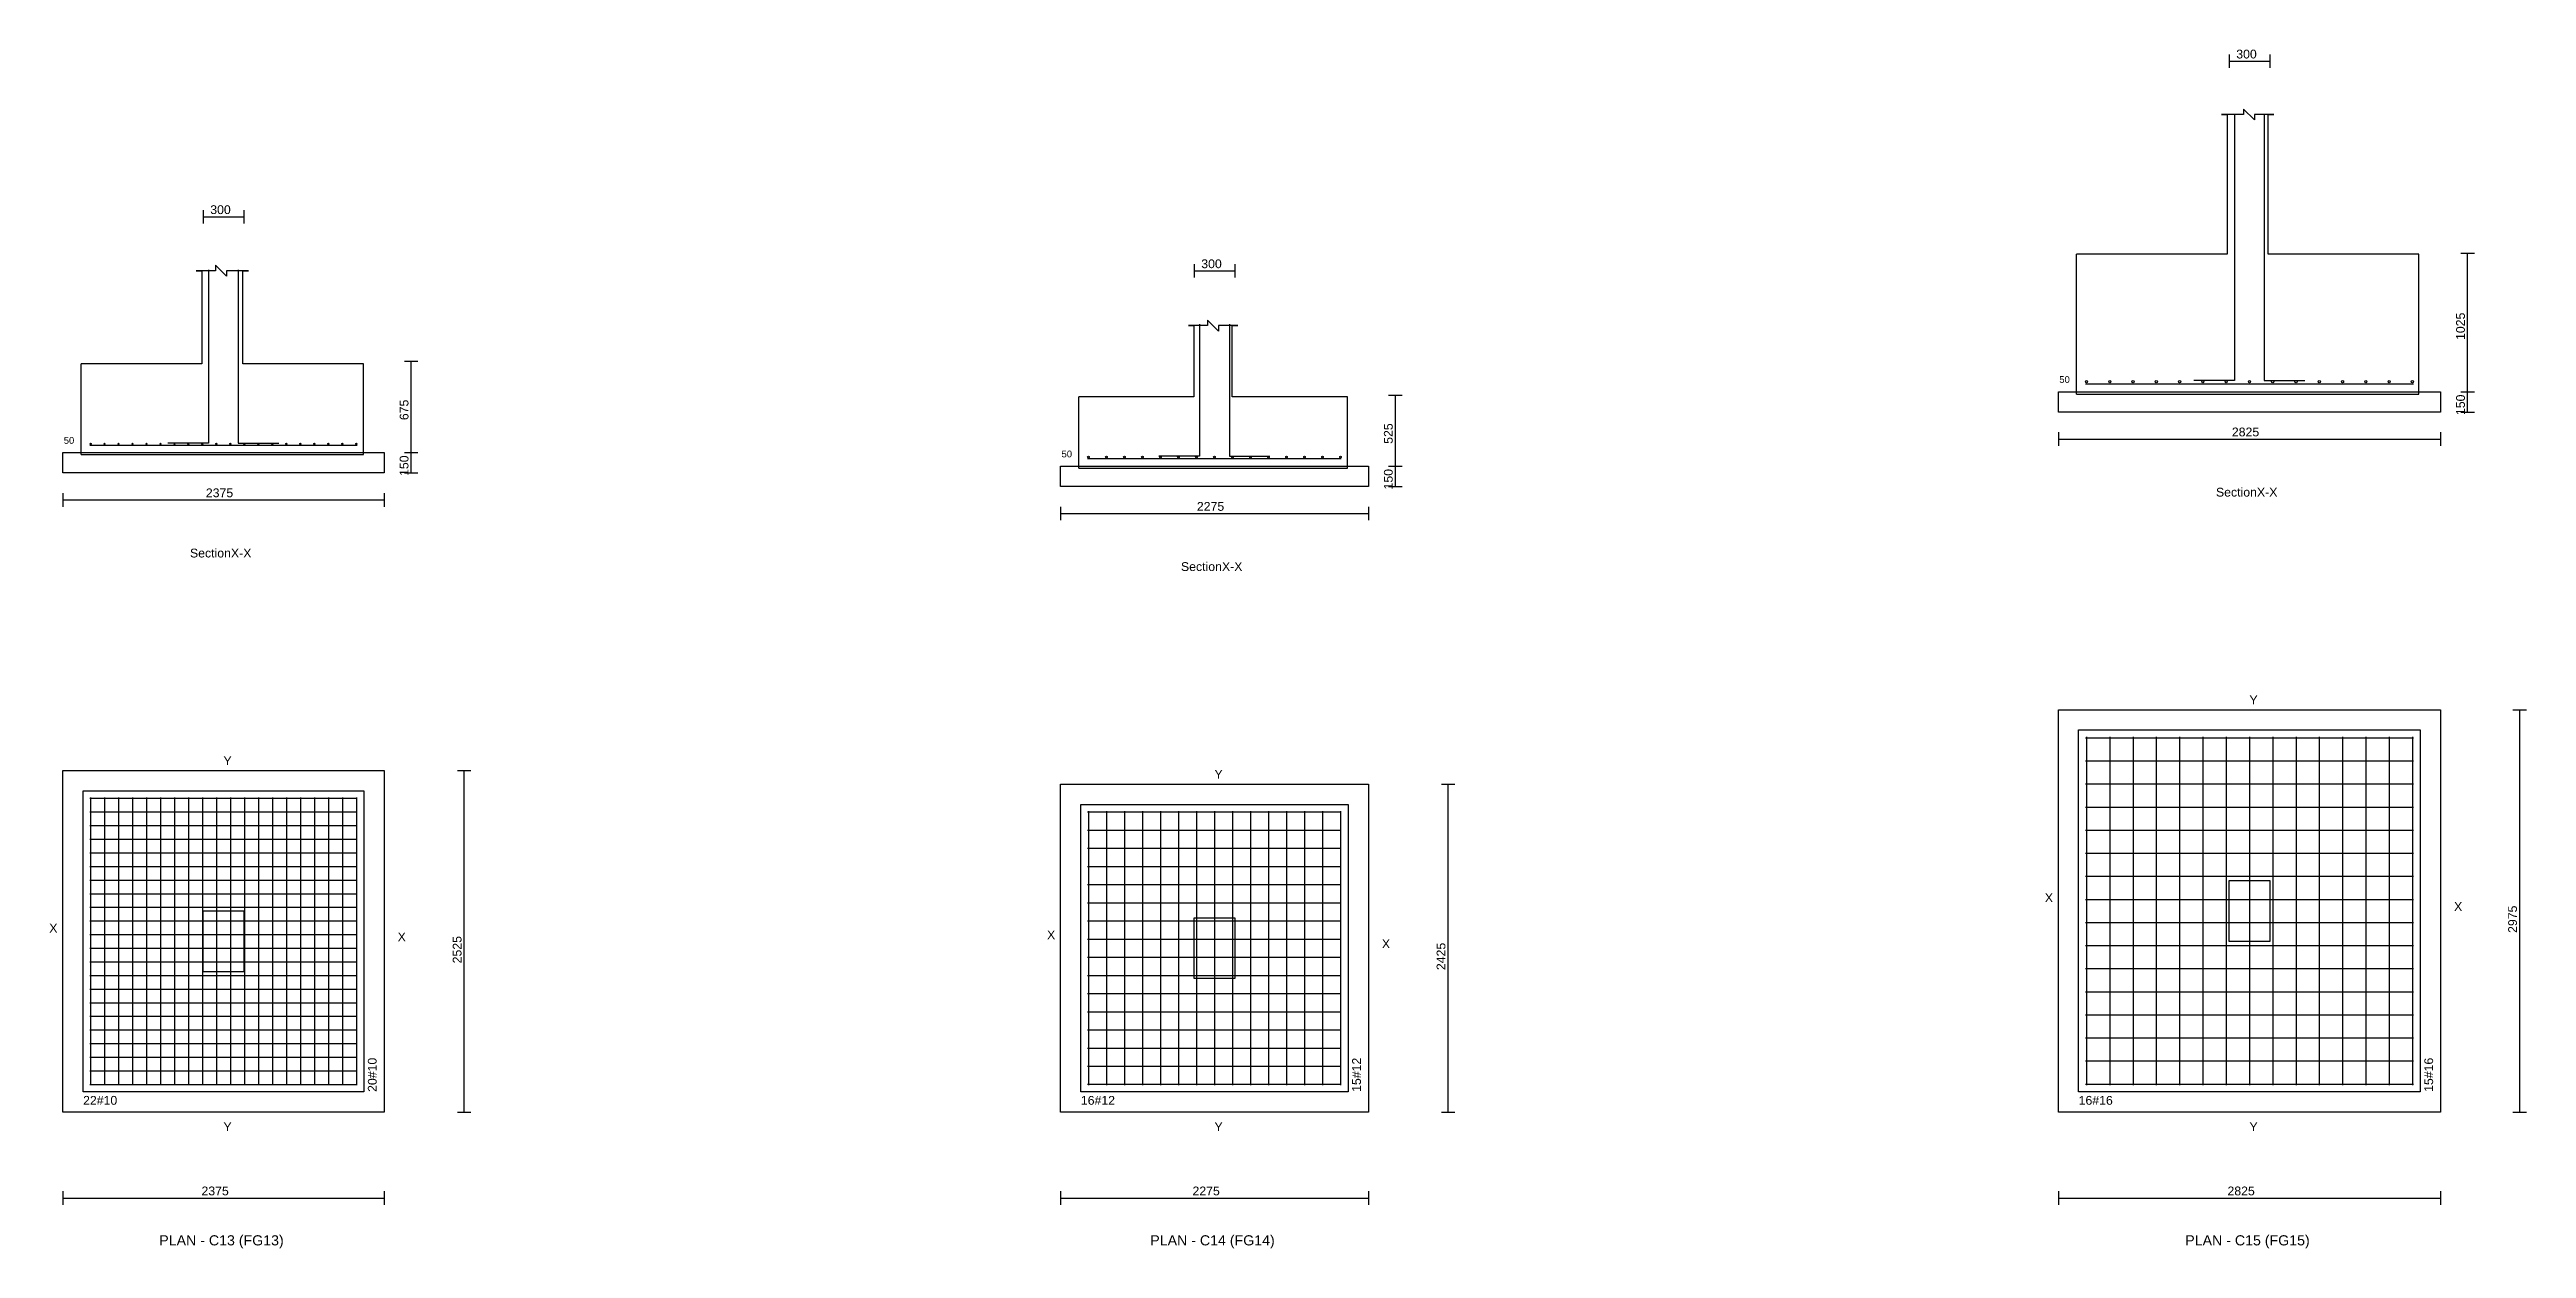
# Model space of a CAD drawing. Extents: x 0 to 27, y -1 to 285.
# Drawn here: x 0.25 to 18.56, y 45.28 to 54.14 of the extents above; entities that cross this region are included whole.
import ezdxf
from ezdxf.enums import TextEntityAlignment as Align

# ---------------------------------------------------------------- set-up
doc = ezdxf.new("R2010")
doc.units = 0
for name, color, linetype in [('Bottom_Cover', 7, 'CONTINUOUS'), ('Column_Bars', 4, 'CONTINUOUS'), ('Column_Dimension', 7, 'CONTINUOUS'), ('Columns', 4, 'CONTINUOUS'), ('dim_all', 7, 'CONTINUOUS'), ('Footing_Plan', 7, 'CONTINUOUS'), ('PCC', 2, 'CONTINUOUS'), ('PCC_Depth', 7, 'CONTINUOUS'), ('Pcc_Plan', 2, 'CONTINUOUS'), ('Plan', 7, 'CONTINUOUS'), ('Plan_Rf_Xdir', 1, 'CONTINUOUS'), ('Plan_Rf_Ydir', 3, 'CONTINUOUS'), ('Section', 2, 'CONTINUOUS'), ('SectionName', 3, 'CONTINUOUS'), ('Sectn_Rf_Xdir', 1, 'CONTINUOUS'), ('Sectn_Rf_Ydir', 3, 'CONTINUOUS'), ('Total_Depth', 7, 'CONTINUOUS'), ('X_Dimension', 7, 'CONTINUOUS')]:
    doc.layers.add(name, color=color, linetype=linetype)
doc.styles.add('STRUDS_Arial', font='ARIAL.TTF', dxfattribs={"height": 0.04})

msp = doc.modelspace()

# ---------------------------------------------------------------- texts
at = {"layer": 'Bottom_Cover', "style": 'STRUDS_Arial'}
for p in [(15.1071, 51.6775), (0.3571, 51.2275), (7.7321, 51.1275)]:
    msp.add_text('50', height=0.05, dxfattribs=at).set_placement(p)
at = {"layer": 'Column_Dimension', "style": 'STRUDS_Arial'}
for p in [(16.415, 54.0756), (1.44, 52.9256), (8.765, 52.5256)]:
    msp.add_text('300', height=0.065, dxfattribs=at).set_placement(p)
at = {"layer": 'dim_all', "style": 'STRUDS_Arial'}
for s, p in [('2975 ', (18.49, 47.6125)), ('2525 ', (3.29704, 47.3875)), ('2425 ', (10.5694, 47.3375))]:
    msp.add_text(s, height=0.065, rotation=90, dxfattribs=at).set_placement(p)
for s, p in [('2375 ', (1.375, 45.6729)), ('2275 ', (8.7, 45.6729)), ('2825 ', (16.35, 45.6729))]:
    msp.add_text(s, height=0.065, dxfattribs=at).set_placement(p)
at = {"layer": 'PCC_Depth', "style": 'STRUDS_Arial'}
for p in [(18.105, 51.44), (2.905, 50.99), (10.18, 50.89)]:
    msp.add_text('150', height=0.065, rotation=90, dxfattribs=at).set_placement(p)
at = {"layer": 'Plan', "style": 'STRUDS_Arial'}
for s, p in [('PLAN - C13 (FG13) ', (1.5375, 45.3029)), ('PLAN - C14 (FG14) ', (8.8625, 45.3029)), ('PLAN - C15 (FG15) ', (16.5125, 45.3029))]:
    msp.add_text(s, height=0.075, dxfattribs=at).set_placement(p, align=Align.CENTER)
at = {"layer": 'Plan_Rf_Xdir', "style": 'STRUDS_Arial'}
for s, p in [('22#10', (0.5, 46.3425)), ('16#12', (7.875, 46.3425)), ('16#16', (15.25, 46.3425))]:
    msp.add_text(s, height=0.065, dxfattribs=at).set_placement(p)
at = {"layer": 'Plan_Rf_Ydir', "style": 'STRUDS_Arial'}
for s, p in [('20#10', (2.67, 46.4375)), ('15#12', (9.945, 46.4375)), ('15#16', (17.87, 46.4375))]:
    msp.add_text(s, height=0.065, rotation=90, dxfattribs=at).set_placement(p)
at = {"layer": 'Section', "style": 'STRUDS_Arial'}
for p in [(16.265, 50.8375), (1.29, 50.3875), (8.615, 50.2875)]:
    msp.add_text('SectionX-X', height=0.065, dxfattribs=at).set_placement(p)
at = {"layer": 'SectionName', "style": 'STRUDS_Arial'}
for s, p in [('Y', (16.5125, 49.3025)), ('Y', (1.5375, 48.8525)), ('Y', (8.8625, 48.7525)), ('X', (15, 47.84)), ('X', (18.025, 47.775)), ('X', (0.25, 47.615)), ('X', (2.825, 47.55)), ('X', (7.625, 47.565)), ('X', (10.1, 47.5)), ('Y', (1.5375, 46.1475)), ('Y', (8.8625, 46.1475)), ('Y', (16.5125, 46.1475))]:
    msp.add_text(s, height=0.065, dxfattribs=at).set_placement(p)
at = {"layer": 'Total_Depth', "style": 'STRUDS_Arial'}
for s, p in [('1025', (18.105, 51.995)), ('675', (2.905, 51.4025)), ('525', (10.18, 51.2275))]:
    msp.add_text(s, height=0.065, rotation=90, dxfattribs=at).set_placement(p)
at = {"layer": 'X_Dimension', "style": 'STRUDS_Arial'}
for s, p in [('2825', (16.3825, 51.2825)), ('2375', (1.4075, 50.8325)), ('2275', (8.7325, 50.7325))]:
    msp.add_text(s, height=0.065, dxfattribs=at).set_placement(p)

# ---------------------------------------------------------------- linework, layer by layer
at = {"layer": 'Column_Bars'}
for p, q in [((16.4025, 53.6625), (16.4025, 51.6945)), ((16.6225, 53.6625), (16.6225, 51.6945)), ((1.4275, 52.5125), (1.4275, 51.2325)), ((1.6475, 52.5125), (1.6475, 51.2325)), ((8.7525, 52.1125), (8.7525, 51.1365)), ((8.9725, 52.1125), (8.9725, 51.1365)), ((16.4025, 51.6945), (16.1025, 51.6945)), ((16.6225, 51.6945), (16.9225, 51.6945)), ((1.4275, 51.2325), (1.1275, 51.2325)), ((1.6475, 51.2325), (1.9475, 51.2325)), ((8.7525, 51.1365), (8.4525, 51.1365)), ((8.9725, 51.1365), (9.2725, 51.1365))]:
    msp.add_line(p, q, dxfattribs=at)
at = {"layer": 'Columns'}
for p, q in [((16.3625, 47.55), (16.3625, 48)), ((16.3625, 48), (16.6625, 48)), ((16.6625, 48), (16.6625, 47.55)), ((1.3875, 47.325), (1.3875, 47.775)), ((1.3875, 47.775), (1.6875, 47.775)), ((1.6875, 47.775), (1.6875, 47.325)), ((8.7125, 47.275), (8.7125, 47.725)), ((8.7125, 47.725), (9.0125, 47.725)), ((9.0125, 47.725), (9.0125, 47.275)), ((16.6625, 47.55), (16.3625, 47.55)), ((1.6875, 47.325), (1.3875, 47.325)), ((9.0125, 47.275), (8.7125, 47.275))]:
    msp.add_line(p, q, dxfattribs=at)
at = {"layer": 'dim_all'}
for p, q in [((16.3625, 54.1056), (16.3625, 54.0056)), ((16.3625, 54.0556), (16.6625, 54.0556)), ((16.6625, 54.1056), (16.6625, 54.0056)), ((1.3875, 52.9556), (1.3875, 52.8556)), ((1.6875, 52.9556), (1.6875, 52.8556)), ((1.3875, 52.9056), (1.6875, 52.9056)), ((8.7125, 52.5556), (8.7125, 52.4556)), ((9.0125, 52.5556), (9.0125, 52.4556)), ((18.075, 52.6375), (18.175, 52.6375)), ((18.125, 51.6125), (18.125, 52.6375)), ((8.7125, 52.5056), (9.0125, 52.5056)), ((2.875, 51.8375), (2.975, 51.8375)), ((2.925, 51.1625), (2.925, 51.8375)), ((10.15, 51.5875), (10.25, 51.5875)), ((10.2, 51.0625), (10.2, 51.5875)), ((18.075, 51.6125), (18.175, 51.6125)), ((18.075, 51.6125), (18.175, 51.6125)), ((18.075, 51.4625), (18.175, 51.4625)), ((18.125, 51.4625), (18.125, 51.6125)), ((15.1, 51.3125), (15.1, 51.2125)), ((15.1, 51.2625), (17.925, 51.2625)), ((17.925, 51.3125), (17.925, 51.2125)), ((2.875, 51.1625), (2.975, 51.1625)), ((2.875, 51.1625), (2.975, 51.1625)), ((2.925, 51.0125), (2.925, 51.1625)), ((2.875, 51.0125), (2.975, 51.0125)), ((10.15, 51.0625), (10.25, 51.0625)), ((10.15, 51.0625), (10.25, 51.0625)), ((10.15, 50.9125), (10.25, 50.9125)), ((10.2, 50.9125), (10.2, 51.0625)), ((0.35, 50.8625), (0.35, 50.7625)), ((0.35, 50.8125), (2.725, 50.8125)), ((2.725, 50.8625), (2.725, 50.7625)), ((7.725, 50.7625), (7.725, 50.6625)), ((10, 50.7625), (10, 50.6625)), ((7.725, 50.7125), (10, 50.7125)), ((18.46, 49.2625), (18.56, 49.2625)), ((18.51, 46.2875), (18.51, 49.2625)), ((3.26704, 48.8125), (3.36704, 48.8125)), ((3.31704, 46.2875), (3.31704, 48.8125)), ((10.5394, 48.7125), (10.6394, 48.7125)), ((10.5894, 46.2875), (10.5894, 48.7125)), ((3.26704, 46.2875), (3.36704, 46.2875)), ((10.5394, 46.2875), (10.6394, 46.2875)), ((18.46, 46.2875), (18.56, 46.2875)), ((0.35, 45.7029), (0.35, 45.6029)), ((0.35, 45.6529), (2.725, 45.6529)), ((2.725, 45.7029), (2.725, 45.6029)), ((7.725, 45.7029), (7.725, 45.6029)), ((7.725, 45.6529), (10, 45.6529)), ((10, 45.7029), (10, 45.6029)), ((15.1, 45.7029), (15.1, 45.6029)), ((15.1, 45.6529), (17.925, 45.6529)), ((17.925, 45.7029), (17.925, 45.6029))]:
    msp.add_line(p, q, dxfattribs=at)
at = {"layer": 'Footing_Plan'}
for p, q in [((15.25, 46.4375), (15.25, 49.1125)), ((15.25, 49.1125), (17.775, 49.1125)), ((17.775, 49.1125), (17.775, 46.4375)), ((0.5, 46.4375), (0.5, 48.6625)), ((0.5, 48.6625), (2.575, 48.6625)), ((2.575, 48.6625), (2.575, 46.4375)), ((7.875, 46.4375), (7.875, 48.5625)), ((7.875, 48.5625), (9.85, 48.5625)), ((9.85, 48.5625), (9.85, 46.4375)), ((2.575, 46.4375), (0.5, 46.4375)), ((9.85, 46.4375), (7.875, 46.4375)), ((17.775, 46.4375), (15.25, 46.4375))]:
    msp.add_line(p, q, dxfattribs=at)
at = {"layer": 'PCC'}
for p, q in [((15.1, 51.4625), (15.1, 51.6125)), ((15.1, 51.6125), (17.925, 51.6125)), ((15.1, 51.4625), (15.1, 51.6125)), ((15.1, 51.6125), (17.925, 51.6125)), ((17.925, 51.4625), (15.1, 51.4625)), ((17.925, 51.4625), (15.1, 51.4625)), ((17.925, 51.6125), (17.925, 51.4625)), ((17.925, 51.6125), (17.925, 51.4625)), ((0.35, 51.0125), (0.35, 51.1625)), ((0.35, 51.1625), (2.725, 51.1625)), ((0.35, 51.0125), (0.35, 51.1625)), ((0.35, 51.1625), (2.725, 51.1625)), ((2.725, 51.1625), (2.725, 51.0125)), ((2.725, 51.1625), (2.725, 51.0125)), ((2.725, 51.0125), (0.35, 51.0125)), ((2.725, 51.0125), (0.35, 51.0125)), ((7.725, 50.9125), (7.725, 51.0625)), ((7.725, 51.0625), (10, 51.0625)), ((7.725, 50.9125), (7.725, 51.0625)), ((7.725, 51.0625), (10, 51.0625)), ((10, 50.9125), (7.725, 50.9125)), ((10, 50.9125), (7.725, 50.9125)), ((10, 51.0625), (10, 50.9125)), ((10, 51.0625), (10, 50.9125))]:
    msp.add_line(p, q, dxfattribs=at)
at = {"layer": 'Pcc_Plan'}
for p, q in [((15.1, 46.2875), (15.1, 49.2625)), ((15.1, 49.2625), (17.925, 49.2625)), ((17.925, 49.2625), (17.925, 46.2875)), ((0.35, 46.2875), (0.35, 48.8125)), ((0.35, 48.8125), (2.725, 48.8125)), ((2.725, 48.8125), (2.725, 46.2875)), ((7.725, 46.2875), (7.725, 48.7125)), ((7.725, 48.7125), (10, 48.7125)), ((10, 48.7125), (10, 46.2875)), ((2.725, 46.2875), (0.35, 46.2875)), ((10, 46.2875), (7.725, 46.2875)), ((17.925, 46.2875), (15.1, 46.2875))]:
    msp.add_line(p, q, dxfattribs=at)
at = {"layer": 'Plan_Rf_Xdir'}
for p, q in [((15.3, 49.0545), (17.725, 49.0545)), ((15.3, 48.8839), (17.725, 48.8839)), ((15.3, 48.7133), (17.725, 48.7133)), ((0.55, 48.6075), (2.525, 48.6075)), ((15.3, 48.5427), (17.725, 48.5427)), ((0.55, 48.5068), (2.525, 48.5068)), ((0.55, 48.4061), (2.525, 48.4061)), ((7.925, 48.5065), (9.8, 48.5065)), ((7.925, 48.3723), (9.8, 48.3723)), ((15.3, 48.3721), (17.725, 48.3721)), ((0.55, 48.3054), (2.525, 48.3054)), ((0.55, 48.2047), (2.525, 48.2047)), ((7.925, 48.2381), (9.8, 48.2381)), ((15.3, 48.2015), (17.725, 48.2015)), ((0.55, 48.104), (2.525, 48.104)), ((0.55, 48.0032), (2.525, 48.0032)), ((7.925, 48.1039), (9.8, 48.1039)), ((7.925, 47.9697), (9.8, 47.9697)), ((15.3, 48.0309), (17.725, 48.0309)), ((0.55, 47.9025), (2.525, 47.9025)), ((0.55, 47.8018), (2.525, 47.8018)), ((7.925, 47.8355), (9.8, 47.8355)), ((15.3, 47.8603), (17.725, 47.8603)), ((0.55, 47.7011), (2.525, 47.7011)), ((7.925, 47.7013), (9.8, 47.7013)), ((15.3, 47.6897), (17.725, 47.6897)), ((0.55, 47.6004), (2.525, 47.6004)), ((0.55, 47.4997), (2.525, 47.4997)), ((7.925, 47.5671), (9.8, 47.5671)), ((7.925, 47.4329), (9.8, 47.4329)), ((15.3, 47.5191), (17.725, 47.5191)), ((0.55, 47.3989), (2.525, 47.3989)), ((0.55, 47.2982), (2.525, 47.2982)), ((7.925, 47.2987), (9.8, 47.2987)), ((15.3, 47.3485), (17.725, 47.3485)), ((0.55, 47.1975), (2.525, 47.1975)), ((0.55, 47.0968), (2.525, 47.0968)), ((7.925, 47.1645), (9.8, 47.1645)), ((15.3, 47.1779), (17.725, 47.1779)), ((0.55, 46.9961), (2.525, 46.9961)), ((0.55, 46.8954), (2.525, 46.8954)), ((7.925, 47.0303), (9.8, 47.0303)), ((7.925, 46.8961), (9.8, 46.8961)), ((15.3, 47.0073), (17.725, 47.0073)), ((0.55, 46.7946), (2.525, 46.7946)), ((0.55, 46.6939), (2.525, 46.6939)), ((7.925, 46.7619), (9.8, 46.7619)), ((15.3, 46.8367), (17.725, 46.8367)), ((0.55, 46.5932), (2.525, 46.5932)), ((7.925, 46.6277), (9.8, 46.6277)), ((15.3, 46.6661), (17.725, 46.6661)), ((0.55, 46.4925), (2.525, 46.4925)), ((7.925, 46.4935), (9.8, 46.4935)), ((15.3, 46.4955), (17.725, 46.4955))]:
    msp.add_line(p, q, dxfattribs=at)
at = {"layer": 'Plan_Rf_Ydir'}
for p, q in [((15.308, 49.0625), (15.308, 46.4875)), ((15.4801, 49.0625), (15.4801, 46.4875)), ((15.6521, 49.0625), (15.6521, 46.4875)), ((15.8242, 49.0625), (15.8242, 46.4875)), ((15.9963, 49.0625), (15.9963, 46.4875)), ((16.1684, 49.0625), (16.1684, 46.4875)), ((16.3404, 49.0625), (16.3404, 46.4875)), ((16.5125, 49.0625), (16.5125, 46.4875)), ((16.6846, 49.0625), (16.6846, 46.4875)), ((16.8566, 49.0625), (16.8566, 46.4875)), ((17.0287, 49.0625), (17.0287, 46.4875)), ((17.2008, 49.0625), (17.2008, 46.4875)), ((17.3729, 49.0625), (17.3729, 46.4875)), ((17.5449, 49.0625), (17.5449, 46.4875)), ((17.717, 49.0625), (17.717, 46.4875)), ((0.555, 48.6125), (0.555, 46.4875)), ((0.65842, 48.6125), (0.65842, 46.4875)), ((0.76184, 48.6125), (0.76184, 46.4875)), ((0.86526, 48.6125), (0.86526, 46.4875)), ((0.96868, 48.6125), (0.96868, 46.4875)), ((1.07211, 48.6125), (1.07211, 46.4875)), ((1.17553, 48.6125), (1.17553, 46.4875)), ((1.27895, 48.6125), (1.27895, 46.4875)), ((1.38237, 48.6125), (1.38237, 46.4875)), ((1.48579, 48.6125), (1.48579, 46.4875)), ((1.58921, 48.6125), (1.58921, 46.4875)), ((1.69263, 48.6125), (1.69263, 46.4875)), ((1.79605, 48.6125), (1.79605, 46.4875)), ((1.89947, 48.6125), (1.89947, 46.4875)), ((2.00289, 48.6125), (2.00289, 46.4875)), ((2.10632, 48.6125), (2.10632, 46.4875)), ((2.20974, 48.6125), (2.20974, 46.4875)), ((2.31316, 48.6125), (2.31316, 46.4875)), ((2.41658, 48.6125), (2.41658, 46.4875)), ((2.52, 48.6125), (2.52, 46.4875)), ((7.931, 48.5125), (7.931, 46.4875)), ((8.06407, 48.5125), (8.06407, 46.4875)), ((8.19714, 48.5125), (8.19714, 46.4875)), ((8.33022, 48.5125), (8.33022, 46.4875)), ((8.46329, 48.5125), (8.46329, 46.4875)), ((8.59636, 48.5125), (8.59636, 46.4875)), ((8.72943, 48.5125), (8.72943, 46.4875)), ((8.8625, 48.5125), (8.8625, 46.4875)), ((8.99557, 48.5125), (8.99557, 46.4875)), ((9.12865, 48.5125), (9.12865, 46.4875)), ((9.26172, 48.5125), (9.26172, 46.4875)), ((9.39479, 48.5125), (9.39479, 46.4875)), ((9.52786, 48.5125), (9.52786, 46.4875)), ((9.66093, 48.5125), (9.66093, 46.4875)), ((9.79401, 48.5125), (9.79401, 46.4875))]:
    msp.add_line(p, q, dxfattribs=at)
at = {"layer": 'Section'}
for p, q in [((16.3476, 53.6614), (16.3071, 53.6614)), ((16.3071, 53.6614), (16.3476, 53.6614)), ((16.4691, 53.6614), (16.3476, 53.6614)), ((16.3476, 53.6614), (16.3476, 52.6283)), ((16.5502, 53.6209), (16.4691, 53.7019)), ((16.4691, 53.7019), (16.4691, 53.6614)), ((16.6514, 53.6614), (16.5502, 53.6614)), ((16.5502, 53.6614), (16.5502, 53.6209)), ((16.6514, 52.6283), (16.6514, 53.6614)), ((16.6514, 53.6614), (16.692, 53.6614)), ((16.692, 53.6614), (16.6514, 53.6614)), ((1.55981, 52.4662), (1.47878, 52.5473)), ((1.47878, 52.5473), (1.47878, 52.5068)), ((16.3476, 52.6283), (15.2334, 52.6283)), ((15.2334, 51.5952), (15.2334, 52.6283)), ((16.3476, 52.6283), (16.3476, 52.6283)), ((16.3476, 52.6283), (16.3476, 52.6283)), ((16.3476, 52.6283), (16.3476, 52.6283)), ((17.7656, 52.6283), (16.6514, 52.6283)), ((16.6514, 52.6283), (16.6514, 52.6283)), ((16.6514, 52.6283), (16.6514, 52.6283)), ((16.6514, 52.6283), (16.6514, 52.6283)), ((17.7656, 51.5952), (17.7656, 52.6283)), ((1.37749, 52.5068), (1.33698, 52.5068)), ((1.33698, 52.5068), (1.37749, 52.5068)), ((1.47878, 52.5068), (1.37749, 52.5068)), ((1.37749, 52.5068), (1.37749, 51.818)), ((1.68135, 52.5068), (1.55981, 52.5068)), ((1.55981, 52.5068), (1.55981, 52.4662)), ((1.68135, 51.818), (1.68135, 52.5068)), ((1.68135, 52.5068), (1.72186, 52.5068)), ((1.72186, 52.5068), (1.68135, 52.5068)), ((8.71061, 52.1016), (8.6701, 52.1016)), ((8.6701, 52.1016), (8.71061, 52.1016)), ((8.8119, 52.1016), (8.71061, 52.1016)), ((8.71061, 52.1016), (8.71061, 51.5749)), ((8.89293, 52.0611), (8.8119, 52.1421)), ((8.8119, 52.1421), (8.8119, 52.1016)), ((8.99421, 52.1016), (8.89293, 52.1016)), ((8.89293, 52.1016), (8.89293, 52.0611)), ((8.99421, 51.5749), (8.99421, 52.1016)), ((8.99421, 52.1016), (9.03473, 52.1016)), ((9.03473, 52.1016), (8.99421, 52.1016)), ((1.37749, 51.818), (0.48617, 51.818)), ((0.48617, 51.1495), (0.48617, 51.818)), ((1.37749, 51.818), (1.37749, 51.818)), ((1.37749, 51.818), (1.37749, 51.818)), ((1.37749, 51.818), (1.37749, 51.818)), ((2.57267, 51.818), (1.68135, 51.818)), ((1.68135, 51.818), (1.68135, 51.818)), ((1.68135, 51.818), (1.68135, 51.818)), ((1.68135, 51.818), (1.68135, 51.818)), ((2.57267, 51.1495), (2.57267, 51.818)), ((8.71061, 51.5749), (7.85981, 51.5749)), ((7.85981, 51.0482), (7.85981, 51.5749)), ((8.71061, 51.5749), (8.71061, 51.5749)), ((8.71061, 51.5749), (8.71061, 51.5749)), ((8.71061, 51.5749), (8.71061, 51.5749)), ((9.84502, 51.5749), (8.99421, 51.5749)), ((8.99421, 51.5749), (8.99421, 51.5749)), ((8.99421, 51.5749), (8.99421, 51.5749)), ((8.99421, 51.5749), (8.99421, 51.5749)), ((9.84502, 51.0482), (9.84502, 51.5749)), ((15.2334, 51.5952), (17.7656, 51.5952)), ((0.48617, 51.1495), (2.57267, 51.1495)), ((7.85981, 51.0482), (9.84502, 51.0482))]:
    msp.add_line(p, q, dxfattribs=at)
at = {"layer": 'Sectn_Rf_Xdir'}
for p, q in [((15.3, 51.6705), (17.725, 51.6705)), ((0.55, 51.2175), (2.525, 51.2175)), ((7.925, 51.1185), (9.8, 51.1185))]:
    msp.add_line(p, q, dxfattribs=at)
at = {"layer": 'Sectn_Rf_Ydir'}
for centre, radius in [((15.308, 51.6865), 0.008), ((15.4801, 51.6865), 0.008), ((15.6521, 51.6865), 0.008), ((15.8242, 51.6865), 0.008), ((15.9963, 51.6865), 0.008), ((16.1684, 51.6865), 0.008), ((16.3404, 51.6865), 0.008), ((16.5125, 51.6865), 0.008), ((16.6846, 51.6865), 0.008), ((16.8566, 51.6865), 0.008), ((17.0287, 51.6865), 0.008), ((17.2008, 51.6865), 0.008), ((17.3729, 51.6865), 0.008), ((17.5449, 51.6865), 0.008), ((17.717, 51.6865), 0.008), ((0.555, 51.2275), 0.005), ((0.65842, 51.2275), 0.005), ((0.76184, 51.2275), 0.005), ((0.86526, 51.2275), 0.005), ((0.96868, 51.2275), 0.005), ((1.07211, 51.2275), 0.005), ((1.17553, 51.2275), 0.005), ((1.27895, 51.2275), 0.005), ((1.38237, 51.2275), 0.005), ((1.48579, 51.2275), 0.005), ((1.58921, 51.2275), 0.005), ((1.69263, 51.2275), 0.005), ((1.79605, 51.2275), 0.005), ((1.89947, 51.2275), 0.005), ((2.00289, 51.2275), 0.005), ((2.10632, 51.2275), 0.005), ((2.20974, 51.2275), 0.005), ((2.31316, 51.2275), 0.005), ((2.41658, 51.2275), 0.005), ((2.52, 51.2275), 0.005), ((7.931, 51.1305), 0.006), ((8.06407, 51.1305), 0.006), ((8.19714, 51.1305), 0.006), ((8.33022, 51.1305), 0.006), ((8.46329, 51.1305), 0.006), ((8.59636, 51.1305), 0.006), ((8.72943, 51.1305), 0.006), ((8.8625, 51.1305), 0.006), ((8.99557, 51.1305), 0.006), ((9.12865, 51.1305), 0.006), ((9.26172, 51.1305), 0.006), ((9.39479, 51.1305), 0.006), ((9.52786, 51.1305), 0.006), ((9.66093, 51.1305), 0.006), ((9.79401, 51.1305), 0.006)]:
    msp.add_circle(centre, radius, dxfattribs=at)

msp.set_redraw_order([(e.dxf.handle, doc.entitydb.next_handle()) for e in msp.query("TEXT MTEXT ATTDEF DIMENSION ARC_DIMENSION")])  # texts and dimensions are drawn at this point

doc.saveas('drawing.dxf')
